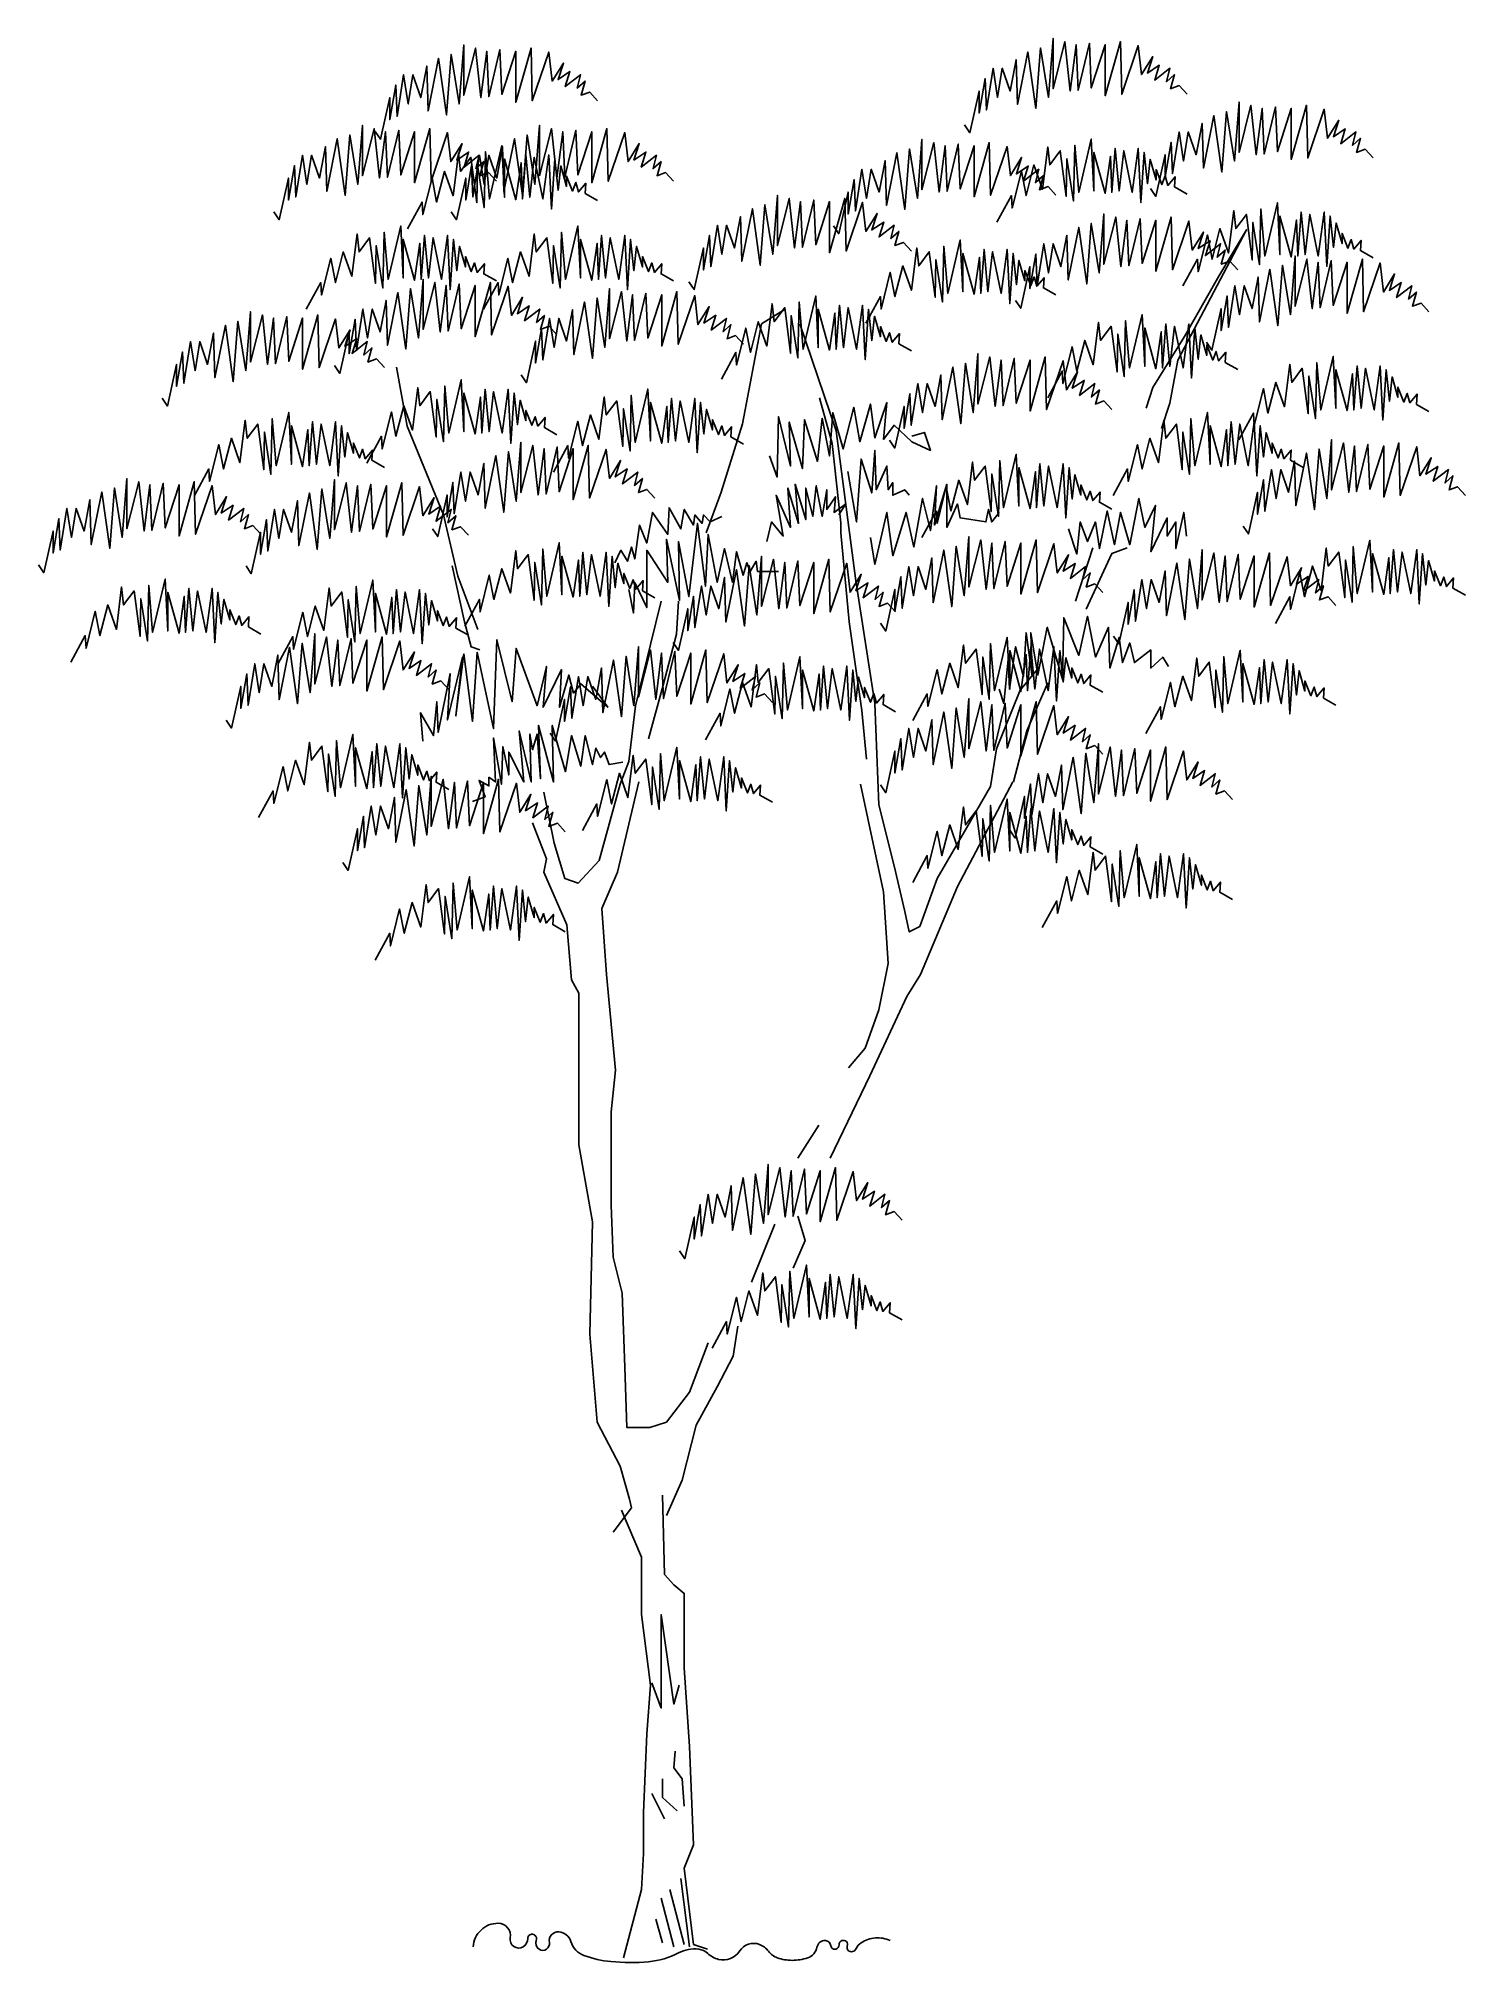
# Model space of a CAD drawing. Extents: x -3 to 3.8, y -0.02 to 9.14.
import ezdxf

# ---------------------------------------------------------------- set-up
doc = ezdxf.new("R2010")
doc.units = 0
doc.header["$LTSCALE"] = 100
doc.header["$MEASUREMENT"] = 0
doc.layers.add('P-ARVORE', color=2, linetype='CONTINUOUS')

msp = doc.modelspace()

# ---------------------------------------------------------------- linework, layer by layer
at = {"layer": 'P-ARVORE', "linetype": 'CONTINUOUS'}
for points in [[(-1.3924, 8.6965), (-1.3672, 8.6591), (-1.3232, 8.8573), (-1.3232, 8.7526), (-1.295, 8.9171), (-1.2887, 8.7675), (-1.2573, 8.9658), (-1.2353, 8.8274), (-1.2133, 8.9658), (-1.1756, 8.8573), (-1.1473, 9.0069), (-1.141, 8.7937), (-1.0907, 9.0443), (-1.053, 8.775), (-1.0311, 9.063), (-0.9933, 8.8274), (-0.9714, 9.1079), (-0.9714, 8.8685), (-0.9148, 9.0929), (-0.8897, 8.8573), (-0.8614, 9.078), (-0.852, 8.861), (-0.7986, 9.0855), (-0.7891, 8.8723), (-0.7232, 9.078), (-0.7232, 8.8349), (-0.6509, 9.0929), (-0.6446, 8.8423), (-0.5661, 9.0742), (-0.5503, 8.9358), (-0.4969, 9.0219), (-0.5221, 8.9433), (-0.4655, 8.9807), (-0.4875, 8.9097), (-0.4152, 8.9658), (-0.431, 8.9022), (-0.3933, 8.9358), (-0.4121, 8.8685), (-0.3713, 8.8835), (-0.3336, 8.8423)], [(1.4137, 8.7273), (1.4388, 8.6899), (1.4828, 8.8881), (1.4828, 8.7834), (1.5111, 8.948), (1.5174, 8.7983), (1.5488, 8.9966), (1.5708, 8.8582), (1.5928, 8.9966), (1.6305, 8.8881), (1.6588, 9.0377), (1.665, 8.8245), (1.7153, 9.0751), (1.753, 8.8058), (1.775, 9.0938), (1.8127, 8.8582), (1.8347, 9.1387), (1.8347, 8.8993), (1.8913, 9.1238), (1.9164, 8.8881), (1.9447, 9.1088), (1.9541, 8.8919), (2.0075, 9.1163), (2.0169, 8.9031), (2.0829, 9.1088), (2.0829, 8.8657), (2.1552, 9.1238), (2.1614, 8.8732), (2.24, 9.1051), (2.2557, 8.9667), (2.3091, 9.0527), (2.284, 8.9741), (2.3405, 9.0115), (2.3185, 8.9405), (2.3908, 8.9966), (2.3751, 8.933), (2.4128, 8.9667), (2.3939, 8.8993), (2.4348, 8.9143), (2.4725, 8.8732)], [(2.2993, 8.4241), (2.3244, 8.3866), (2.3684, 8.5849), (2.3684, 8.4802), (2.3967, 8.6447), (2.403, 8.4951), (2.4344, 8.6934), (2.4564, 8.555), (2.4784, 8.6934), (2.5161, 8.5849), (2.5444, 8.7345), (2.5506, 8.5213), (2.6009, 8.7719), (2.6386, 8.5026), (2.6606, 8.7906), (2.6983, 8.555), (2.7203, 8.8355), (2.7203, 8.5961), (2.7769, 8.8205), (2.802, 8.5849), (2.8303, 8.8056), (2.8397, 8.5886), (2.8931, 8.8131), (2.9025, 8.5999), (2.9685, 8.8056), (2.9685, 8.5625), (3.0408, 8.8205), (3.0471, 8.5699), (3.1256, 8.8018), (3.1413, 8.6634), (3.1947, 8.7495), (3.1696, 8.6709), (3.2261, 8.7083), (3.2041, 8.6373), (3.2764, 8.6934), (3.2607, 8.6298), (3.2984, 8.6634), (3.2795, 8.5961), (3.3204, 8.6111), (3.3581, 8.5699)], [(-1.8746, 8.3131), (-1.8495, 8.2757), (-1.8055, 8.474), (-1.8055, 8.3692), (-1.7772, 8.5338), (-1.771, 8.3842), (-1.7395, 8.5824), (-1.7175, 8.444), (-1.6956, 8.5824), (-1.6578, 8.474), (-1.6296, 8.6236), (-1.6233, 8.4104), (-1.573, 8.661), (-1.5353, 8.3917), (-1.5133, 8.6797), (-1.4756, 8.444), (-1.4536, 8.7246), (-1.4536, 8.4852), (-1.3971, 8.7096), (-1.3719, 8.474), (-1.3437, 8.6946), (-1.3342, 8.4777), (-1.2808, 8.7021), (-1.2714, 8.4889), (-1.2054, 8.6946), (-1.2054, 8.4515), (-1.1332, 8.7096), (-1.1269, 8.459), (-1.0483, 8.6909), (-1.0326, 8.5525), (-0.9792, 8.6385), (-1.0043, 8.56), (-0.9478, 8.5974), (-0.9698, 8.5263), (-0.8975, 8.5824), (-0.9132, 8.5188), (-0.8755, 8.5525), (-0.8944, 8.4852), (-0.8535, 8.5001), (-0.8158, 8.459)], [(-1.031, 8.3131), (-1.0058, 8.2757), (-0.9618, 8.474), (-0.9618, 8.3692), (-0.9336, 8.5338), (-0.9273, 8.3842), (-0.8959, 8.5824), (-0.8739, 8.444), (-0.8519, 8.5824), (-0.8142, 8.474), (-0.7859, 8.6236), (-0.7796, 8.4104), (-0.7294, 8.661), (-0.6916, 8.3917), (-0.6697, 8.6797), (-0.632, 8.444), (-0.61, 8.7246), (-0.61, 8.4852), (-0.5534, 8.7096), (-0.5283, 8.474), (-0.5, 8.6946), (-0.4906, 8.4777), (-0.4372, 8.7021), (-0.4277, 8.4889), (-0.3618, 8.6946), (-0.3618, 8.4515), (-0.2895, 8.7096), (-0.2832, 8.459), (-0.2047, 8.6909), (-0.189, 8.5525), (-0.1355, 8.6385), (-0.1607, 8.56), (-0.1041, 8.5974), (-0.1261, 8.5263), (-0.0539, 8.5824), (-0.0696, 8.5188), (-0.0319, 8.5525), (-0.0507, 8.4852), (-0.0099, 8.5001), (0.0278, 8.459)], [(-1.2384, 8.2326), (-1.1693, 8.3598), (-1.1662, 8.3), (-1.1222, 8.4758), (-1.1002, 8.3598), (-1.0625, 8.5057), (-1.0216, 8.3897), (-0.9965, 8.5917), (-0.9871, 8.5057), (-0.9368, 8.573), (-0.9085, 8.3561), (-0.9054, 8.5356), (-0.874, 8.3336), (-0.8677, 8.5992), (-0.8488, 8.3748), (-0.7891, 8.6291), (-0.7766, 8.3823), (-0.7766, 8.5655), (-0.7232, 8.371), (-0.698, 8.5468), (-0.6917, 8.3748), (-0.676, 8.5842), (-0.6572, 8.3823), (-0.6352, 8.573), (-0.5943, 8.3748), (-0.5661, 8.5842), (-0.5535, 8.3262), (-0.5378, 8.5655), (-0.5221, 8.4159), (-0.5095, 8.5319), (-0.4812, 8.4346), (-0.4812, 8.4833), (-0.453, 8.4122), (-0.4372, 8.4533), (-0.4247, 8.4084), (-0.3901, 8.4496), (-0.3933, 8.401), (-0.3336, 8.3673)], [(0.7896, 8.2466), (0.8147, 8.2092), (0.8587, 8.4074), (0.8587, 8.3027), (0.887, 8.4672), (0.8933, 8.3176), (0.9247, 8.5159), (0.9467, 8.3775), (0.9687, 8.5159), (1.0064, 8.4074), (1.0346, 8.557), (1.0409, 8.3438), (1.0912, 8.5944), (1.1289, 8.3251), (1.1509, 8.6131), (1.1886, 8.3775), (1.2106, 8.658), (1.2106, 8.4186), (1.2671, 8.6431), (1.2923, 8.4074), (1.3205, 8.6281), (1.33, 8.4111), (1.3834, 8.6356), (1.3928, 8.4224), (1.4588, 8.6281), (1.4588, 8.385), (1.5311, 8.6431), (1.5373, 8.3924), (1.6159, 8.6243), (1.6316, 8.486), (1.685, 8.572), (1.6599, 8.4934), (1.7164, 8.5308), (1.6944, 8.4598), (1.7667, 8.5159), (1.751, 8.4523), (1.7887, 8.486), (1.7698, 8.4186), (1.8107, 8.4336), (1.8484, 8.3924)], [(1.5676, 8.2635), (1.6368, 8.3906), (1.6399, 8.3308), (1.6839, 8.5066), (1.7059, 8.3906), (1.7436, 8.5365), (1.7844, 8.4206), (1.8096, 8.6225), (1.819, 8.5365), (1.8693, 8.6038), (1.8975, 8.3869), (1.9007, 8.5664), (1.9321, 8.3644), (1.9384, 8.63), (1.9572, 8.4056), (2.0169, 8.6599), (2.0295, 8.4131), (2.0295, 8.5964), (2.0829, 8.4019), (2.108, 8.5777), (2.1143, 8.4056), (2.13, 8.6151), (2.1489, 8.4131), (2.1709, 8.6038), (2.2117, 8.4056), (2.24, 8.6151), (2.2526, 8.357), (2.2683, 8.5964), (2.284, 8.4467), (2.2965, 8.5627), (2.3248, 8.4654), (2.3248, 8.5141), (2.3531, 8.443), (2.3688, 8.4841), (2.3814, 8.4393), (2.4159, 8.4804), (2.4128, 8.4318), (2.4725, 8.3981)], [(0.1013, 7.9803), (0.1265, 7.9429), (0.1704, 8.1412), (0.1704, 8.0364), (0.1987, 8.201), (0.205, 8.0514), (0.2364, 8.2496), (0.2584, 8.1112), (0.2804, 8.2496), (0.3181, 8.1412), (0.3464, 8.2908), (0.3527, 8.0776), (0.4029, 8.3282), (0.4406, 8.0589), (0.4626, 8.3469), (0.5003, 8.1112), (0.5223, 8.3918), (0.5223, 8.1524), (0.5789, 8.3768), (0.604, 8.1412), (0.6323, 8.3618), (0.6417, 8.1449), (0.6951, 8.3693), (0.7046, 8.1561), (0.7705, 8.3618), (0.7705, 8.1187), (0.8428, 8.3768), (0.8491, 8.1262), (0.9276, 8.3581), (0.9433, 8.2197), (0.9967, 8.3057), (0.9716, 8.2272), (1.0282, 8.2646), (1.0062, 8.1935), (1.0784, 8.2496), (1.0627, 8.186), (1.1004, 8.2197), (1.0816, 8.1524), (1.1224, 8.1673), (1.1601, 8.1262)], [(2.4532, 7.9602), (2.5224, 8.0874), (2.5255, 8.0276), (2.5695, 8.2034), (2.5915, 8.0874), (2.6292, 8.2333), (2.67, 8.1173), (2.6952, 8.3193), (2.7046, 8.2333), (2.7549, 8.3006), (2.7831, 8.0837), (2.7863, 8.2632), (2.8177, 8.0612), (2.824, 8.3268), (2.8428, 8.1024), (2.9025, 8.3567), (2.9151, 8.1099), (2.9151, 8.2931), (2.9685, 8.0986), (2.9936, 8.2744), (2.9999, 8.1024), (3.0156, 8.3118), (3.0345, 8.1099), (3.0565, 8.3006), (3.0973, 8.1024), (3.1256, 8.3118), (3.1382, 8.0537), (3.1539, 8.2931), (3.1696, 8.1435), (3.1822, 8.2595), (3.2104, 8.1622), (3.2104, 8.2108), (3.2387, 8.1398), (3.2544, 8.1809), (3.267, 8.136), (3.3015, 8.1772), (3.2984, 8.1286), (3.3581, 8.0949)], [(1.6554, 7.8916), (1.6806, 7.8542), (1.7246, 8.0524), (1.7246, 7.9477), (1.7528, 8.1123), (1.7591, 7.9626), (1.7905, 8.1609), (1.8125, 8.0225), (1.8345, 8.1609), (1.8722, 8.0524), (1.9005, 8.202), (1.9068, 7.9888), (1.9571, 8.2394), (1.9948, 7.9701), (2.0168, 8.2581), (2.0545, 8.0225), (2.0764, 8.303), (2.0764, 8.0636), (2.133, 8.2881), (2.1581, 8.0524), (2.1864, 8.2731), (2.1958, 8.0562), (2.2493, 8.2806), (2.2587, 8.0674), (2.3247, 8.2731), (2.3247, 8.03), (2.3969, 8.2881), (2.4032, 8.0375), (2.4817, 8.2694), (2.4975, 8.131), (2.5509, 8.217), (2.5257, 8.1384), (2.5823, 8.1758), (2.5603, 8.1048), (2.6326, 8.1609), (2.6168, 8.0973), (2.6546, 8.131), (2.6357, 8.0636), (2.6765, 8.0786), (2.7142, 8.0375)], [(-1.7207, 7.8493), (-1.6516, 7.9765), (-1.6484, 7.9166), (-1.6044, 8.0924), (-1.5824, 7.9765), (-1.5447, 8.1224), (-1.5039, 8.0064), (-1.4788, 8.2084), (-1.4693, 8.1224), (-1.4191, 8.1897), (-1.3908, 7.9727), (-1.3876, 8.1523), (-1.3562, 7.9503), (-1.3499, 8.2159), (-1.3311, 7.9914), (-1.2714, 8.2458), (-1.2588, 7.9989), (-1.2588, 8.1822), (-1.2054, 7.9877), (-1.1803, 8.1635), (-1.174, 7.9914), (-1.1583, 8.2009), (-1.1394, 7.9989), (-1.1174, 8.1897), (-1.0766, 7.9914), (-1.0483, 8.2009), (-1.0358, 7.9428), (-1.0201, 8.1822), (-1.0043, 8.0326), (-0.9918, 8.1485), (-0.9635, 8.0513), (-0.9635, 8.0999), (-0.9352, 8.0288), (-0.9195, 8.07), (-0.9069, 8.0251), (-0.8724, 8.0662), (-0.8755, 8.0176), (-0.8158, 7.984)], [(-0.877, 7.8493), (-0.8079, 7.9765), (-0.8048, 7.9166), (-0.7608, 8.0924), (-0.7388, 7.9765), (-0.7011, 8.1224), (-0.6602, 8.0064), (-0.6351, 8.2084), (-0.6257, 8.1224), (-0.5754, 8.1897), (-0.5471, 7.9727), (-0.544, 8.1523), (-0.5126, 7.9503), (-0.5063, 8.2159), (-0.4874, 7.9914), (-0.4277, 8.2458), (-0.4152, 7.9989), (-0.4152, 8.1822), (-0.3618, 7.9877), (-0.3366, 8.1635), (-0.3303, 7.9914), (-0.3146, 8.2009), (-0.2958, 7.9989), (-0.2738, 8.1897), (-0.2329, 7.9914), (-0.2047, 8.2009), (-0.1921, 7.9428), (-0.1764, 8.1822), (-0.1607, 8.0326), (-0.1481, 8.1485), (-0.1198, 8.0513), (-0.1198, 8.0999), (-0.0916, 8.0288), (-0.0758, 8.07), (-0.0633, 8.0251), (-0.0287, 8.0662), (-0.0319, 8.0176), (0.0278, 7.984)], [(0.9435, 7.7827), (1.0126, 7.9099), (1.0158, 7.8501), (1.0598, 8.0259), (1.0818, 7.9099), (1.1195, 8.0558), (1.1603, 7.9398), (1.1854, 8.1418), (1.1949, 8.0558), (1.2451, 8.1231), (1.2734, 7.9062), (1.2766, 8.0857), (1.308, 7.8837), (1.3143, 8.1493), (1.3331, 7.9249), (1.3928, 8.1792), (1.4054, 7.9324), (1.4054, 8.1156), (1.4588, 7.9211), (1.4839, 8.0969), (1.4902, 7.9249), (1.5059, 8.1343), (1.5248, 7.9324), (1.5468, 8.1231), (1.5876, 7.9249), (1.6159, 8.1343), (1.6284, 7.8763), (1.6442, 8.1156), (1.6599, 7.966), (1.6724, 8.082), (1.7007, 7.9847), (1.7007, 8.0334), (1.729, 7.9623), (1.7447, 8.0034), (1.7573, 7.9585), (1.7918, 7.9997), (1.7887, 7.9511), (1.8484, 7.9174)], [(2.2782, 7.379), (2.3096, 7.4763), (2.4604, 7.7194), (2.6238, 8.0074), (2.7558, 8.2281), (2.429, 7.6072), (2.3913, 7.4014), (2.3505, 7.2818)], [(2.5657, 7.6919), (2.5908, 7.6545), (2.6348, 7.8527), (2.6348, 7.748), (2.6631, 7.9126), (2.6694, 7.763), (2.7008, 7.9612), (2.7228, 7.8228), (2.7448, 7.9612), (2.7825, 7.8527), (2.8108, 8.0024), (2.8171, 7.7891), (2.8673, 8.0398), (2.905, 7.7704), (2.927, 8.0585), (2.9647, 7.8228), (2.9867, 8.1033), (2.9867, 7.864), (3.0433, 8.0884), (3.0684, 7.8527), (3.0967, 8.0734), (3.1061, 7.8565), (3.1595, 8.0809), (3.1689, 7.8677), (3.2349, 8.0734), (3.2349, 7.8303), (3.3072, 8.0884), (3.3135, 7.8378), (3.392, 8.0697), (3.4077, 7.9313), (3.4611, 8.0173), (3.436, 7.9388), (3.4926, 7.9762), (3.4706, 7.9051), (3.5428, 7.9612), (3.5271, 7.8976), (3.5648, 7.9313), (3.546, 7.864), (3.5868, 7.8789), (3.6245, 7.8378)], [(-1.586, 7.581), (-1.5609, 7.5436), (-1.5169, 7.7418), (-1.5169, 7.6371), (-1.4886, 7.8016), (-1.4823, 7.652), (-1.4509, 7.8503), (-1.4289, 7.7119), (-1.4069, 7.8503), (-1.3692, 7.7418), (-1.3409, 7.8914), (-1.3347, 7.6782), (-1.2844, 7.9288), (-1.2467, 7.6595), (-1.2247, 7.9475), (-1.187, 7.7119), (-1.165, 7.9924), (-1.165, 7.753), (-1.1085, 7.9774), (-1.0833, 7.7418), (-1.055, 7.9625), (-1.0456, 7.7455), (-0.9922, 7.97), (-0.9828, 7.7568), (-0.9168, 7.9625), (-0.9168, 7.7194), (-0.8445, 7.9774), (-0.8383, 7.7268), (-0.7597, 7.9587), (-0.744, 7.8203), (-0.6906, 7.9064), (-0.7157, 7.8278), (-0.6592, 7.8652), (-0.6812, 7.7942), (-0.6089, 7.8503), (-0.6246, 7.7867), (-0.5869, 7.8203), (-0.6058, 7.753), (-0.5649, 7.768), (-0.5272, 7.7268)], [(-0.6979, 7.5366), (-0.6728, 7.4992), (-0.6288, 7.6974), (-0.6288, 7.5927), (-0.6005, 7.7573), (-0.5943, 7.6077), (-0.5628, 7.8059), (-0.5409, 7.6675), (-0.5189, 7.8059), (-0.4812, 7.6974), (-0.4529, 7.847), (-0.4466, 7.6338), (-0.3963, 7.8844), (-0.3586, 7.6151), (-0.3366, 7.9032), (-0.2989, 7.6675), (-0.2769, 7.948), (-0.2769, 7.7086), (-0.2204, 7.9331), (-0.1952, 7.6974), (-0.167, 7.9181), (-0.1575, 7.7012), (-0.1041, 7.9256), (-0.0947, 7.7124), (-0.0287, 7.9181), (-0.0287, 7.675), (0.0435, 7.9331), (0.0498, 7.6825), (0.1284, 7.9144), (0.1441, 7.776), (0.1975, 7.862), (0.1723, 7.7835), (0.2289, 7.8209), (0.2069, 7.7498), (0.2792, 7.8059), (0.2635, 7.7423), (0.3012, 7.776), (0.2823, 7.7086), (0.3232, 7.7236), (0.3609, 7.6825)], [(0.2553, 7.5165), (0.3244, 7.6437), (0.3275, 7.5838), (0.3715, 7.7596), (0.3935, 7.6437), (0.4312, 7.7896), (0.4721, 7.6736), (0.4972, 7.8756), (0.5066, 7.7896), (0.5569, 7.8569), (0.5852, 7.6399), (0.5883, 7.8195), (0.6197, 7.6175), (0.626, 7.8831), (0.6449, 7.6586), (0.7046, 7.913), (0.7171, 7.6661), (0.7171, 7.8494), (0.7705, 7.6549), (0.7957, 7.8307), (0.802, 7.6586), (0.8177, 7.8681), (0.8365, 7.6661), (0.8585, 7.8569), (0.8993, 7.6586), (0.9276, 7.8681), (0.9402, 7.61), (0.9559, 7.8494), (0.9716, 7.6998), (0.9842, 7.8157), (1.0125, 7.7185), (1.0125, 7.7671), (1.0407, 7.696), (1.0564, 7.7372), (1.069, 7.6923), (1.1036, 7.7334), (1.1004, 7.6848), (1.1601, 7.6512)], [(-2.4075, 7.4256), (-2.3823, 7.3882), (-2.3384, 7.5865), (-2.3384, 7.4818), (-2.3101, 7.6463), (-2.3038, 7.4967), (-2.2724, 7.695), (-2.2504, 7.5566), (-2.2284, 7.695), (-2.1907, 7.5865), (-2.1624, 7.7361), (-2.1561, 7.5229), (-2.1059, 7.7735), (-2.0682, 7.5042), (-2.0462, 7.7922), (-2.0085, 7.5566), (-1.9865, 7.8371), (-1.9865, 7.5977), (-1.9299, 7.8221), (-1.9048, 7.5865), (-1.8765, 7.8072), (-1.8671, 7.5902), (-1.8137, 7.8147), (-1.8042, 7.6015), (-1.7383, 7.8072), (-1.7383, 7.564), (-1.666, 7.8221), (-1.6597, 7.5715), (-1.5812, 7.8034), (-1.5655, 7.665), (-1.512, 7.7511), (-1.5372, 7.6725), (-1.4806, 7.7099), (-1.5026, 7.6389), (-1.4304, 7.695), (-1.4461, 7.6314), (-1.4084, 7.665), (-1.4272, 7.5977), (-1.3864, 7.6127), (-1.3487, 7.5715)], [(0.1826, 6.7843), (0.2549, 6.9788), (0.3554, 7.3042), (0.4465, 7.7792), (0.5596, 7.8503)], [(1.8094, 7.4278), (1.8785, 7.5549), (1.8817, 7.4951), (1.9256, 7.6709), (1.9476, 7.5549), (1.9853, 7.7008), (2.0262, 7.5849), (2.0513, 7.7868), (2.0607, 7.7008), (2.111, 7.7681), (2.1393, 7.5512), (2.1424, 7.7307), (2.1738, 7.5287), (2.1801, 7.7943), (2.199, 7.5699), (2.2587, 7.8242), (2.2712, 7.5774), (2.2712, 7.7607), (2.3247, 7.5662), (2.3498, 7.742), (2.3561, 7.5699), (2.3718, 7.7794), (2.3906, 7.5774), (2.4126, 7.7681), (2.4535, 7.5699), (2.4817, 7.7794), (2.4943, 7.5213), (2.51, 7.7607), (2.5257, 7.611), (2.5383, 7.727), (2.5666, 7.6297), (2.5666, 7.6784), (2.5949, 7.6073), (2.6106, 7.6484), (2.6231, 7.6036), (2.6577, 7.6447), (2.6546, 7.5961), (2.7142, 7.5624)], [(0.6287, 7.7792), (0.8015, 7.2705), (0.8958, 6.5561), (0.9869, 5.9726), (1.0058, 5.4901), (1.078, 5.1983), (1.1283, 4.9814), (1.1503, 4.8841), (1.2005, 4.9103), (1.2822, 5.1385), (1.4236, 5.3816), (1.5367, 5.5761), (1.565, 5.7556), (1.6781, 6.0362), (1.7692, 6.1446)], [(1.056, 7.226), (1.0811, 7.1886), (1.1251, 7.3868), (1.1251, 7.2821), (1.1534, 7.4467), (1.1597, 7.297), (1.1911, 7.4953), (1.2131, 7.3569), (1.2351, 7.4953), (1.2728, 7.3868), (1.3011, 7.5364), (1.3073, 7.3232), (1.3576, 7.5738), (1.3953, 7.3045), (1.4173, 7.5925), (1.455, 7.3569), (1.477, 7.6374), (1.477, 7.398), (1.5336, 7.6225), (1.5587, 7.3868), (1.587, 7.6075), (1.5964, 7.3905), (1.6498, 7.615), (1.6592, 7.4018), (1.7252, 7.6075), (1.7252, 7.3644), (1.7975, 7.6225), (1.8038, 7.3718), (1.8823, 7.6038), (1.898, 7.4654), (1.9514, 7.5514), (1.9263, 7.4728), (1.9828, 7.5102), (1.9608, 7.4392), (2.0331, 7.4953), (2.0174, 7.4317), (2.0551, 7.4654), (2.0363, 7.398), (2.0771, 7.413), (2.1148, 7.3718)], [(2.7197, 7.2281), (2.7888, 7.3552), (2.7919, 7.2954), (2.8359, 7.4712), (2.8579, 7.3552), (2.8956, 7.5011), (2.9365, 7.3852), (2.9616, 7.5872), (2.971, 7.5011), (3.0213, 7.5685), (3.0496, 7.3515), (3.0527, 7.5311), (3.0841, 7.3291), (3.0904, 7.5946), (3.1093, 7.3702), (3.1689, 7.6246), (3.1815, 7.3777), (3.1815, 7.561), (3.2349, 7.3665), (3.2601, 7.5423), (3.2663, 7.3702), (3.2821, 7.5797), (3.3009, 7.3777), (3.3229, 7.5685), (3.3637, 7.3702), (3.392, 7.5797), (3.4046, 7.3216), (3.4203, 7.561), (3.436, 7.4114), (3.4486, 7.5273), (3.4768, 7.4301), (3.4768, 7.4787), (3.5051, 7.4076), (3.5208, 7.4488), (3.5334, 7.4039), (3.568, 7.445), (3.5648, 7.3964), (3.6245, 7.3627)], [(-1.4321, 7.1171), (-1.3629, 7.2443), (-1.3598, 7.1845), (-1.3158, 7.3603), (-1.2938, 7.2443), (-1.2561, 7.3902), (-1.2153, 7.2742), (-1.1901, 7.4762), (-1.1807, 7.3902), (-1.1304, 7.4575), (-1.1022, 7.2406), (-1.099, 7.4201), (-1.0676, 7.2181), (-1.0613, 7.4837), (-1.0425, 7.2593), (-0.9828, 7.5136), (-0.9702, 7.2668), (-0.9702, 7.45), (-0.9168, 7.2555), (-0.8917, 7.4313), (-0.8854, 7.2593), (-0.8697, 7.4687), (-0.8508, 7.2668), (-0.8288, 7.4575), (-0.788, 7.2593), (-0.7597, 7.4687), (-0.7471, 7.2106), (-0.7314, 7.45), (-0.7157, 7.3004), (-0.7032, 7.4164), (-0.6749, 7.3191), (-0.6749, 7.3677), (-0.6466, 7.2967), (-0.6309, 7.3378), (-0.6183, 7.2929), (-0.5838, 7.3341), (-0.5869, 7.2855), (-0.5272, 7.2518)], [(-1.2909, 7.5735), (-1.2407, 7.293), (-1.0679, 6.8703), (-0.9987, 6.5785), (-0.9045, 6.3242)], [(-0.544, 7.0728), (-0.4749, 7.1999), (-0.4717, 7.1401), (-0.4277, 7.3159), (-0.4058, 7.1999), (-0.368, 7.3458), (-0.3272, 7.2299), (-0.3021, 7.4319), (-0.2926, 7.3458), (-0.2424, 7.4131), (-0.2141, 7.1962), (-0.211, 7.3757), (-0.1795, 7.1738), (-0.1733, 7.4393), (-0.1544, 7.2149), (-0.0947, 7.4693), (-0.0821, 7.2224), (-0.0821, 7.4057), (-0.0287, 7.2112), (-0.0036, 7.387), (0.0027, 7.2149), (0.0184, 7.4244), (0.0372, 7.2224), (0.0592, 7.4131), (0.1001, 7.2149), (0.1284, 7.4244), (0.1409, 7.1663), (0.1566, 7.4057), (0.1723, 7.256), (0.1849, 7.372), (0.2132, 7.2747), (0.2132, 7.3234), (0.2415, 7.2523), (0.2572, 7.2935), (0.2697, 7.2486), (0.3043, 7.2897), (0.3012, 7.2411), (0.3609, 7.2074)], [(0.9461, 5.707), (0.9241, 5.9389), (0.8644, 6.3616), (0.8235, 6.7843), (0.8235, 6.8329), (0.7827, 7.2107), (0.723, 7.4276)], [(-2.2535, 6.9618), (-2.1844, 7.089), (-2.1813, 7.0292), (-2.1373, 7.205), (-2.1153, 7.089), (-2.0776, 7.2349), (-2.0367, 7.1189), (-2.0116, 7.3209), (-2.0022, 7.2349), (-1.9519, 7.3022), (-1.9236, 7.0853), (-1.9205, 7.2648), (-1.8891, 7.0628), (-1.8828, 7.3284), (-1.8639, 7.104), (-1.8042, 7.3583), (-1.7917, 7.1114), (-1.7917, 7.2947), (-1.7383, 7.1002), (-1.7131, 7.276), (-1.7068, 7.104), (-1.6911, 7.3134), (-1.6723, 7.1114), (-1.6503, 7.3022), (-1.6094, 7.104), (-1.5812, 7.3134), (-1.5686, 7.0553), (-1.5529, 7.2947), (-1.5372, 7.1451), (-1.5246, 7.2611), (-1.4963, 7.1638), (-1.4963, 7.2124), (-1.4681, 7.1414), (-1.4524, 7.1825), (-1.4398, 7.1376), (-1.4052, 7.1788), (-1.4084, 7.1302), (-1.3487, 7.0965)], [(0.4842, 7.1508), (0.5219, 7.0498), (0.5282, 7.3379), (0.5847, 7.1022), (0.5785, 7.3117), (0.6413, 7.091), (0.6507, 7.3229), (0.7136, 7.1247), (0.7356, 7.3304), (0.7701, 7.1508), (0.7858, 7.3566), (0.8361, 7.1845), (0.8864, 7.3827), (0.9146, 7.2182), (0.9649, 7.3977), (0.9869, 7.2369), (1.0435, 7.4052), (1.0277, 7.2294), (1.078, 7.2967), (1.1628, 7.2182), (1.2508, 7.177), (1.2225, 7.2631), (1.1628, 7.2443)], [(2.1202, 6.9618), (2.1893, 7.089), (2.1925, 7.0292), (2.2365, 7.205), (2.2585, 7.089), (2.2962, 7.2349), (2.337, 7.1189), (2.3621, 7.3209), (2.3716, 7.2349), (2.4218, 7.3022), (2.4501, 7.0853), (2.4533, 7.2648), (2.4847, 7.0628), (2.491, 7.3284), (2.5098, 7.104), (2.5695, 7.3583), (2.5821, 7.1114), (2.5821, 7.2947), (2.6355, 7.1002), (2.6606, 7.276), (2.6669, 7.104), (2.6826, 7.3134), (2.7015, 7.1114), (2.7235, 7.3022), (2.7643, 7.104), (2.7926, 7.3134), (2.8051, 7.0553), (2.8208, 7.2947), (2.8366, 7.1451), (2.8491, 7.2611), (2.8774, 7.1638), (2.8774, 7.2124), (2.9057, 7.1414), (2.9214, 7.1825), (2.934, 7.1376), (2.9685, 7.1788), (2.9654, 7.1302), (3.0251, 7.0965)], [(-1.1198, 6.8044), (-1.0946, 6.767), (-1.0507, 6.9653), (-1.0507, 6.8605), (-1.0224, 7.0251), (-1.0161, 6.8755), (-0.9847, 7.0737), (-0.9627, 6.9353), (-0.9407, 7.0737), (-0.903, 6.9653), (-0.8747, 7.1149), (-0.8684, 6.9017), (-0.8182, 7.1523), (-0.7805, 6.883), (-0.7585, 7.171), (-0.7208, 6.9353), (-0.6988, 7.2159), (-0.6988, 6.9765), (-0.6422, 7.2009), (-0.6171, 6.9653), (-0.5888, 7.1859), (-0.5794, 6.969), (-0.526, 7.1934), (-0.5165, 6.9802), (-0.4506, 7.1859), (-0.4506, 6.9428), (-0.3783, 7.2009), (-0.372, 6.9503), (-0.2935, 7.1822), (-0.2778, 7.0438), (-0.2243, 7.1298), (-0.2495, 7.0513), (-0.1929, 7.0887), (-0.2149, 7.0176), (-0.1427, 7.0737), (-0.1584, 7.0101), (-0.1207, 7.0438), (-0.1395, 6.9765), (-0.0987, 6.9914), (-0.061, 6.9503)], [(0.8581, 7.076), (0.8989, 6.8366), (0.9209, 7.1359), (0.9712, 6.975), (0.9869, 7.177), (0.9932, 6.99), (1.0435, 7.1022), (1.0497, 6.99), (1.0717, 7.0237), (1.0717, 6.9638), (1.1283, 6.99), (1.1503, 6.9638)], [(1.2099, 6.7621), (1.2791, 6.8893), (1.2822, 6.8295), (1.3262, 7.0053), (1.3482, 6.8893), (1.3859, 7.0352), (1.4267, 6.9192), (1.4519, 7.1212), (1.4613, 7.0352), (1.5116, 7.1025), (1.5398, 6.8856), (1.543, 7.0651), (1.5744, 6.8631), (1.5807, 7.1287), (1.5995, 6.9043), (1.6592, 7.1586), (1.6718, 6.9118), (1.6718, 7.0951), (1.7252, 6.9005), (1.7503, 7.0763), (1.7566, 6.9043), (1.7723, 7.1138), (1.7912, 6.9118), (1.8132, 7.1025), (1.854, 6.9043), (1.8823, 7.1138), (1.8949, 6.8557), (1.9106, 7.0951), (1.9263, 6.9454), (1.9389, 7.0614), (1.9671, 6.9641), (1.9671, 7.0128), (1.9954, 6.9417), (2.0111, 6.9828), (2.0237, 6.938), (2.0582, 6.9791), (2.0551, 6.9305), (2.1148, 6.8968)], [(2.7396, 6.8167), (2.7648, 6.7793), (2.8087, 6.9776), (2.8087, 6.8729), (2.837, 7.0374), (2.8433, 6.8878), (2.8747, 7.0861), (2.8967, 6.9477), (2.9187, 7.0861), (2.9564, 6.9776), (2.9847, 7.1272), (2.991, 6.914), (3.0412, 7.1646), (3.0789, 6.8953), (3.1009, 7.1833), (3.1386, 6.9477), (3.1606, 7.2282), (3.1606, 6.9888), (3.2172, 7.2132), (3.2423, 6.9776), (3.2706, 7.1983), (3.28, 6.9813), (3.3334, 7.2058), (3.3429, 6.9925), (3.4088, 7.1983), (3.4088, 6.9551), (3.4811, 7.2132), (3.4874, 6.9626), (3.5659, 7.1945), (3.5816, 7.0561), (3.6351, 7.1422), (3.6099, 7.0636), (3.6665, 7.101), (3.6445, 7.03), (3.7167, 7.0861), (3.701, 7.0225), (3.7387, 7.0561), (3.7199, 6.9888), (3.7607, 7.0038), (3.7984, 6.9626)], [(-2.9958, 6.6319), (-2.9707, 6.5945), (-2.9267, 6.7927), (-2.9267, 6.688), (-2.8984, 6.8525), (-2.8921, 6.7029), (-2.8607, 6.9012), (-2.8387, 6.7628), (-2.8167, 6.9012), (-2.779, 6.7927), (-2.7508, 6.9423), (-2.7445, 6.7291), (-2.6942, 6.9797), (-2.6565, 6.7104), (-2.6345, 6.9984), (-2.5968, 6.7628), (-2.5748, 7.0433), (-2.5748, 6.8039), (-2.5183, 7.0283), (-2.4931, 6.7927), (-2.4649, 7.0134), (-2.4554, 6.7964), (-2.402, 7.0209), (-2.3926, 6.8077), (-2.3266, 7.0134), (-2.3266, 6.7703), (-2.2543, 7.0283), (-2.2481, 6.7777), (-2.1695, 7.0096), (-2.1538, 6.8712), (-2.1004, 6.9573), (-2.1255, 6.8787), (-2.069, 6.9161), (-2.091, 6.8451), (-2.0187, 6.9012), (-2.0344, 6.8376), (-1.9967, 6.8712), (-2.0156, 6.8039), (-1.9747, 6.8189), (-1.937, 6.7777)], [(-2.0078, 6.6269), (-1.9827, 6.5895), (-1.9387, 6.7878), (-1.9387, 6.683), (-1.9104, 6.8476), (-1.9042, 6.698), (-1.8727, 6.8962), (-1.8508, 6.7578), (-1.8288, 6.8962), (-1.7911, 6.7878), (-1.7628, 6.9374), (-1.7565, 6.7242), (-1.7062, 6.9748), (-1.6685, 6.7055), (-1.6465, 6.9935), (-1.6088, 6.7578), (-1.5868, 7.0384), (-1.5868, 6.799), (-1.5303, 7.0234), (-1.5051, 6.7878), (-1.4769, 7.0085), (-1.4674, 6.7915), (-1.414, 7.0159), (-1.4046, 6.8027), (-1.3386, 7.0085), (-1.3386, 6.7653), (-1.2664, 7.0234), (-1.2601, 6.7728), (-1.1815, 7.0047), (-1.1658, 6.8663), (-1.1124, 6.9523), (-1.1376, 6.8738), (-1.081, 6.9112), (-1.103, 6.8401), (-1.0307, 6.8962), (-1.0464, 6.8327), (-1.0087, 6.8663), (-1.0276, 6.799), (-0.9867, 6.8139), (-0.949, 6.7728)], [(0.4716, 6.7431), (0.4936, 6.8366), (0.5502, 6.7693), (0.5156, 6.9638), (0.5847, 6.8105), (0.5722, 6.9975), (0.6224, 6.8292), (0.6067, 7.0162), (0.657, 6.8479), (0.657, 6.9975), (0.6916, 6.8628), (0.7073, 7.0087), (0.7356, 6.8628), (0.7575, 6.99), (0.7575, 6.8965), (0.7984, 6.9563), (0.7921, 6.8815), (0.8487, 6.9227), (0.8141, 6.8703)], [(0.9649, 6.7618), (0.9869, 6.6346), (1.0435, 6.8815), (1.0717, 6.6758), (1.1346, 6.8815), (1.1723, 6.7169), (1.2131, 6.9488), (1.2508, 6.7955), (1.2791, 7.0087), (1.2697, 6.8217), (1.3294, 7.0162), (1.3294, 6.8105), (1.3796, 6.9227), (1.3922, 6.8553), (1.5147, 6.8366), (1.5273, 6.8965), (1.543, 6.8366), (1.5776, 6.8815)], [(-0.251, 6.6421), (-0.2227, 6.702), (-0.1913, 6.6496), (-0.1724, 6.7169), (-0.1567, 6.6608), (-0.1347, 6.8217), (-0.1002, 6.7356), (-0.0719, 6.8815), (0.0004, 6.7768), (0.0066, 6.904), (0.0632, 6.803), (0.0789, 6.8965), (0.1229, 6.8217), (0.1292, 6.8703), (0.1637, 6.8292), (0.17, 6.8703), (0.2014, 6.8366), (0.258, 6.8628)], [(1.9075, 6.803), (1.9483, 6.6833), (1.964, 6.8366), (1.9986, 6.7431), (2.0363, 6.8366), (2.0551, 6.7095), (2.0928, 6.889), (2.1274, 6.7282), (2.1557, 6.8815), (2.1997, 6.7282), (2.2436, 6.9488), (2.2719, 6.8105), (2.3222, 6.9152), (2.3002, 6.6945), (2.3787, 6.8553), (2.3787, 6.7693), (2.4196, 6.8366), (2.4196, 6.7095), (2.4573, 6.8815), (2.4699, 6.7693)], [(-0.185, 6.515), (-0.163, 6.4027), (-0.1567, 6.5486), (-0.1002, 6.4289), (-0.1002, 6.702), (0.0004, 6.5486), (-0.0059, 6.7543), (0.0569, 6.4626), (0.0506, 6.7431), (0.1009, 6.4813), (0.1417, 6.8292), (0.1794, 6.5299), (0.192, 6.7768), (0.236, 6.5486), (0.2706, 6.7095), (0.3083, 6.5486), (0.3271, 6.6945), (0.3585, 6.5823), (0.3774, 6.6421), (0.3931, 6.601), (0.4214, 6.6496), (0.4277, 6.601), (0.5282, 6.601)], [(-0.9658, 6.3406), (-0.8967, 6.4678), (-0.8936, 6.4079), (-0.8496, 6.5837), (-0.8276, 6.4678), (-0.7899, 6.6137), (-0.749, 6.4977), (-0.7239, 6.6997), (-0.7145, 6.6137), (-0.6642, 6.681), (-0.6359, 6.464), (-0.6328, 6.6436), (-0.6014, 6.4416), (-0.5951, 6.7072), (-0.5762, 6.4827), (-0.5165, 6.7371), (-0.504, 6.4902), (-0.504, 6.6735), (-0.4506, 6.479), (-0.4254, 6.6548), (-0.4191, 6.4827), (-0.4034, 6.6922), (-0.3846, 6.4902), (-0.3626, 6.681), (-0.3217, 6.4827), (-0.2935, 6.6922), (-0.2809, 6.4341), (-0.2652, 6.6735), (-0.2495, 6.5239), (-0.2369, 6.6398), (-0.2086, 6.5426), (-0.2086, 6.5912), (-0.1804, 6.5201), (-0.1647, 6.5613), (-0.1521, 6.5164), (-0.1175, 6.5575), (-0.1207, 6.5089), (-0.061, 6.4753)], [(1.0128, 6.3545), (1.038, 6.3171), (1.0819, 6.5154), (1.0819, 6.4106), (1.1102, 6.5752), (1.1165, 6.4256), (1.1479, 6.6238), (1.1699, 6.4854), (1.1919, 6.6238), (1.2296, 6.5154), (1.2579, 6.665), (1.2642, 6.4518), (1.3144, 6.7024), (1.3521, 6.4331), (1.3741, 6.7211), (1.4118, 6.4854), (1.4338, 6.766), (1.4338, 6.5266), (1.4904, 6.751), (1.5155, 6.5154), (1.5438, 6.7361), (1.5532, 6.5191), (1.6066, 6.7435), (1.6161, 6.5303), (1.682, 6.7361), (1.682, 6.4929), (1.7543, 6.751), (1.7606, 6.5004), (1.8391, 6.7323), (1.8548, 6.5939), (1.9083, 6.6799), (1.8831, 6.6014), (1.9397, 6.6388), (1.9177, 6.5677), (1.9899, 6.6238), (1.9742, 6.5602), (2.0119, 6.5939), (1.9931, 6.5266), (2.0339, 6.5415), (2.0716, 6.5004)], [(1.942, 6.4588), (2.0237, 6.7132)], [(1.9923, 6.4214), (2.1148, 6.687), (2.1871, 6.7132)], [(2.1229, 6.2929), (2.148, 6.2555), (2.192, 6.4537), (2.192, 6.349), (2.2203, 6.5136), (2.2266, 6.364), (2.258, 6.5622), (2.28, 6.4238), (2.302, 6.5622), (2.3397, 6.4537), (2.368, 6.6034), (2.3743, 6.3901), (2.4245, 6.6408), (2.4622, 6.3714), (2.4842, 6.6595), (2.5219, 6.4238), (2.5439, 6.7043), (2.5439, 6.465), (2.6005, 6.6894), (2.6256, 6.4537), (2.6539, 6.6744), (2.6633, 6.4575), (2.7167, 6.6819), (2.7261, 6.4687), (2.7921, 6.6744), (2.7921, 6.4313), (2.8644, 6.6894), (2.8707, 6.4388), (2.9492, 6.6707), (2.9649, 6.5323), (3.0183, 6.6183), (2.9932, 6.5398), (3.0498, 6.5772), (3.0278, 6.5061), (3.1, 6.5622), (3.0843, 6.4986), (3.122, 6.5323), (3.1032, 6.465), (3.144, 6.4799), (3.1817, 6.4388)], [(2.8936, 6.3529), (2.9627, 6.4801), (2.9658, 6.4203), (3.0098, 6.5961), (3.0318, 6.4801), (3.0695, 6.626), (3.1104, 6.51), (3.1355, 6.712), (3.1449, 6.626), (3.1952, 6.6933), (3.2235, 6.4764), (3.2266, 6.6559), (3.258, 6.4539), (3.2643, 6.7195), (3.2832, 6.4951), (3.3429, 6.7494), (3.3554, 6.5025), (3.3554, 6.6858), (3.4088, 6.4913), (3.434, 6.6671), (3.4403, 6.4951), (3.456, 6.7045), (3.4748, 6.5025), (3.4968, 6.6933), (3.5377, 6.4951), (3.5659, 6.7045), (3.5785, 6.4464), (3.5942, 6.6858), (3.6099, 6.5362), (3.6225, 6.6522), (3.6508, 6.5549), (3.6508, 6.6035), (3.679, 6.5325), (3.6947, 6.5736), (3.7073, 6.5287), (3.7419, 6.5699), (3.7387, 6.5212), (3.7984, 6.4876)], [(-1.027, 6.6272), (-0.9673, 6.3616), (-0.9359, 6.2419), (-0.8951, 6.2269)], [(0.0261, 6.2621), (0.0512, 6.2247), (0.0952, 6.4229), (0.0952, 6.3182), (0.1235, 6.4828), (0.1298, 6.3331), (0.1612, 6.5314), (0.1832, 6.393), (0.2052, 6.5314), (0.2429, 6.4229), (0.2711, 6.5725), (0.2774, 6.3593), (0.3277, 6.6099), (0.3654, 6.3406), (0.3874, 6.6286), (0.4251, 6.393), (0.4471, 6.6735), (0.4471, 6.4341), (0.5036, 6.6586), (0.5288, 6.4229), (0.5571, 6.6436), (0.5665, 6.4267), (0.6199, 6.6511), (0.6293, 6.4379), (0.6953, 6.6436), (0.6953, 6.4005), (0.7676, 6.6586), (0.7738, 6.408), (0.8524, 6.6399), (0.8681, 6.5015), (0.9215, 6.5875), (0.8964, 6.5089), (0.9529, 6.5464), (0.9309, 6.4753), (1.0032, 6.5314), (0.9875, 6.4678), (1.0252, 6.5015), (1.0063, 6.4341), (1.0472, 6.4491), (1.0849, 6.408)], [(-2.8419, 6.168), (-2.7728, 6.2952), (-2.7696, 6.2354), (-2.7256, 6.4112), (-2.7036, 6.2952), (-2.6659, 6.4411), (-2.6251, 6.3251), (-2.6, 6.5271), (-2.5905, 6.4411), (-2.5403, 6.5084), (-2.512, 6.2915), (-2.5088, 6.471), (-2.4774, 6.269), (-2.4711, 6.5346), (-2.4523, 6.3102), (-2.3926, 6.5645), (-2.38, 6.3177), (-2.38, 6.5009), (-2.3266, 6.3064), (-2.3015, 6.4822), (-2.2952, 6.3102), (-2.2795, 6.5196), (-2.2606, 6.3177), (-2.2386, 6.5084), (-2.1978, 6.3102), (-2.1695, 6.5196), (-2.1569, 6.2615), (-2.1412, 6.5009), (-2.1255, 6.3513), (-2.113, 6.4673), (-2.0847, 6.37), (-2.0847, 6.4186), (-2.0564, 6.3476), (-2.0407, 6.3887), (-2.0281, 6.3438), (-1.9936, 6.385), (-1.9967, 6.3364), (-1.937, 6.3027)], [(-1.8539, 6.1631), (-1.7848, 6.2903), (-1.7816, 6.2304), (-1.7376, 6.4062), (-1.7157, 6.2903), (-1.678, 6.4362), (-1.6371, 6.3202), (-1.612, 6.5222), (-1.6025, 6.4362), (-1.5523, 6.5035), (-1.524, 6.2865), (-1.5209, 6.4661), (-1.4894, 6.2641), (-1.4832, 6.5297), (-1.4643, 6.3052), (-1.4046, 6.5596), (-1.392, 6.3127), (-1.392, 6.496), (-1.3386, 6.3015), (-1.3135, 6.4773), (-1.3072, 6.3052), (-1.2915, 6.5147), (-1.2727, 6.3127), (-1.2507, 6.5035), (-1.2098, 6.3052), (-1.1815, 6.5147), (-1.169, 6.2566), (-1.1533, 6.496), (-1.1376, 6.3464), (-1.125, 6.4623), (-1.0967, 6.3651), (-1.0967, 6.4137), (-1.0684, 6.3426), (-1.0527, 6.3838), (-1.0402, 6.3389), (-1.0056, 6.3801), (-1.0087, 6.3314), (-0.949, 6.2978)], [(-0.5903, 5.5499), (-0.54, 5.3068), (-0.4898, 5.1385), (-0.4269, 5.116), (-0.3264, 5.2245), (-0.2259, 5.5873), (-0.185, 5.6958), (-0.1536, 5.9614), (-0.0813, 6.2531), (-0.0311, 6.4588)], [(-0.0908, 5.8043), (-0.0216, 6.0586), (0.0412, 6.3017), (0.0506, 6.4588)], [(1.5776, 6.0399), (1.5996, 5.9726), (1.6216, 6.1821), (1.6278, 6.0399), (1.6561, 6.2419), (1.6938, 6.0998), (1.7064, 6.3092), (1.7347, 6.0998), (1.7284, 6.3092), (1.7629, 6.1072), (1.8069, 6.3354), (1.8792, 6.0885), (1.8855, 6.3803), (1.9577, 6.2008), (1.9986, 6.3878), (2.0363, 6.1933), (2.0991, 6.3354), (2.1054, 6.1409), (2.1494, 6.2868), (2.1651, 6.1671), (2.1997, 6.2606), (2.2217, 6.1671), (2.3002, 6.2269), (2.3002, 6.1409), (2.3568, 6.1933), (2.385, 6.1484)], [(-2.1016, 5.8923), (-2.0765, 5.8549), (-2.0325, 6.0531), (-2.0325, 5.9484), (-2.0042, 6.113), (-1.9979, 5.9634), (-1.9665, 6.1616), (-1.9445, 6.0232), (-1.9225, 6.1616), (-1.8848, 6.0531), (-1.8565, 6.2028), (-1.8502, 5.9895), (-1.8, 6.2402), (-1.7623, 5.9708), (-1.7403, 6.2589), (-1.7026, 6.0232), (-1.6806, 6.3038), (-1.6806, 6.0644), (-1.624, 6.2888), (-1.5989, 6.0531), (-1.5706, 6.2738), (-1.5612, 6.0569), (-1.5078, 6.2813), (-1.4984, 6.0681), (-1.4324, 6.2738), (-1.4324, 6.0307), (-1.3601, 6.2888), (-1.3538, 6.0382), (-1.2753, 6.2701), (-1.2596, 6.1317), (-1.2062, 6.2177), (-1.2313, 6.1392), (-1.1747, 6.1766), (-1.1967, 6.1055), (-1.1245, 6.1616), (-1.1402, 6.098), (-1.1025, 6.1317), (-1.1213, 6.0644), (-1.0805, 6.0793), (-1.0428, 6.0382)], [(-1.1653, 5.793), (-1.1778, 5.9277), (-1.115, 5.8192), (-1.0993, 5.9801), (-1.093, 5.8342), (-1.0364, 6.1147), (-1.049, 5.894), (-0.9768, 6.1933), (-1.0082, 5.9127), (-0.9705, 6.2082), (-0.9296, 5.8866), (-0.9076, 6.2157), (-0.8291, 5.8529), (-0.8134, 6.2756), (-0.7411, 5.9801), (-0.7223, 6.2344), (-0.6217, 5.9614), (-0.5777, 6.1484), (-0.5934, 5.9539), (-0.5055, 6.1334), (-0.5149, 5.9539), (-0.4709, 6.1072), (-0.4489, 6.0212), (-0.4144, 6.0661), (-0.2855, 5.9539), (-0.3578, 6.0549)], [(-0.5598, 5.8307), (-0.5347, 5.7933), (-0.4907, 5.9915), (-0.4907, 5.8868), (-0.4624, 6.0514), (-0.4561, 5.9017), (-0.4247, 6.1), (-0.4027, 5.9616), (-0.3807, 6.1), (-0.343, 5.9915), (-0.3147, 6.1411), (-0.3085, 5.9279), (-0.2582, 6.1785), (-0.2205, 5.9092), (-0.1985, 6.1972), (-0.1608, 5.9616), (-0.1388, 6.2421), (-0.1388, 6.0027), (-0.0822, 6.2272), (-0.0571, 5.9915), (-0.0288, 6.2122), (-0.0194, 5.9952), (0.034, 6.2197), (0.0434, 6.0065), (0.1094, 6.2122), (0.1094, 5.9691), (0.1817, 6.2272), (0.188, 5.9765), (0.2665, 6.2085), (0.2822, 6.0701), (0.3356, 6.1561), (0.3105, 6.0775), (0.367, 6.1149), (0.3451, 6.0439), (0.4173, 6.1), (0.4016, 6.0364), (0.4393, 6.0701), (0.4205, 6.0027), (0.4613, 6.0177), (0.499, 5.9765)], [(1.1668, 5.8907), (1.2359, 6.0179), (1.239, 5.958), (1.283, 6.1338), (1.305, 6.0179), (1.3427, 6.1638), (1.3836, 6.0478), (1.4087, 6.2498), (1.4181, 6.1638), (1.4684, 6.2311), (1.4967, 6.0141), (1.4998, 6.1937), (1.5312, 5.9917), (1.5375, 6.2573), (1.5564, 6.0328), (1.6161, 6.2872), (1.6286, 6.0403), (1.6286, 6.2236), (1.682, 6.0291), (1.7072, 6.2049), (1.7135, 6.0328), (1.7292, 6.2423), (1.748, 6.0403), (1.77, 6.2311), (1.8109, 6.0328), (1.8391, 6.2423), (1.8517, 5.9842), (1.8674, 6.2236), (1.8831, 6.074), (1.8957, 6.1899), (1.924, 6.0927), (1.924, 6.1413), (1.9522, 6.0702), (1.9679, 6.1114), (1.9805, 6.0665), (2.0151, 6.1077), (2.0119, 6.059), (2.0716, 6.0254)], [(0.18, 5.7983), (0.2492, 5.9254), (0.2523, 5.8656), (0.2963, 6.0414), (0.3183, 5.9254), (0.356, 6.0713), (0.3968, 5.9554), (0.422, 6.1573), (0.4314, 6.0713), (0.4816, 6.1386), (0.5099, 5.9217), (0.5131, 6.1012), (0.5445, 5.8993), (0.5508, 6.1648), (0.5696, 5.9404), (0.6293, 6.1947), (0.6419, 5.9479), (0.6419, 6.1312), (0.6953, 5.9367), (0.7204, 6.1125), (0.7267, 5.9404), (0.7424, 6.1499), (0.7613, 5.9479), (0.7833, 6.1386), (0.8241, 5.9404), (0.8524, 6.1499), (0.865, 5.8918), (0.8807, 6.1312), (0.8964, 5.9815), (0.9089, 6.0975), (0.9372, 6.0002), (0.9372, 6.0489), (0.9655, 5.9778), (0.9812, 6.0189), (0.9938, 5.9741), (1.0283, 6.0152), (1.0252, 5.9666), (1.0849, 5.9329)], [(2.2769, 5.8291), (2.346, 5.9562), (2.3491, 5.8964), (2.3931, 6.0722), (2.4151, 5.9562), (2.4528, 6.1021), (2.4936, 5.9862), (2.5188, 6.1882), (2.5282, 6.1021), (2.5785, 6.1695), (2.6068, 5.9525), (2.6099, 6.1321), (2.6413, 5.9301), (2.6476, 6.1956), (2.6665, 5.9712), (2.7261, 6.2256), (2.7387, 5.9787), (2.7387, 6.162), (2.7921, 5.9675), (2.8173, 6.1433), (2.8235, 5.9712), (2.8393, 6.1807), (2.8581, 5.9787), (2.8801, 6.1695), (2.9209, 5.9712), (2.9492, 6.1807), (2.9618, 5.9226), (2.9775, 6.162), (2.9932, 6.0124), (3.0058, 6.1283), (3.034, 6.0311), (3.034, 6.0797), (3.0623, 6.0086), (3.078, 6.0498), (3.0906, 6.0049), (3.1252, 6.046), (3.122, 5.9974), (3.1817, 5.9637)], [(1.6467, 5.5985), (1.7095, 5.8417), (1.8101, 6.0698)], [(1.0128, 5.5841), (1.038, 5.5467), (1.0819, 5.745), (1.0819, 5.6403), (1.1102, 5.8048), (1.1165, 5.6552), (1.1479, 5.8535), (1.1699, 5.7151), (1.1919, 5.8535), (1.2296, 5.745), (1.2579, 5.8946), (1.2642, 5.6814), (1.3144, 5.932), (1.3521, 5.6627), (1.3741, 5.9507), (1.4118, 5.7151), (1.4338, 5.9956), (1.4338, 5.7562), (1.4904, 5.9806), (1.5155, 5.745), (1.5438, 5.9657), (1.5532, 5.7487), (1.6066, 5.9732), (1.6161, 5.76), (1.682, 5.9657), (1.682, 5.7225), (1.7543, 5.9806), (1.7606, 5.73), (1.8391, 5.9619), (1.8548, 5.8235), (1.9083, 5.9096), (1.8831, 5.831), (1.9397, 5.8684), (1.9177, 5.7974), (1.9899, 5.8535), (1.9742, 5.7899), (2.0119, 5.8235), (1.9931, 5.7562), (2.0339, 5.7712), (2.0716, 5.73)], [(-0.9296, 5.505), (-0.8699, 5.5275), (-0.8982, 5.606), (-0.8511, 5.5798), (-0.8511, 5.621), (-0.8197, 5.5985), (-0.8291, 5.808), (-0.7914, 5.5873), (-0.7851, 5.7669), (-0.7568, 5.6322), (-0.7568, 5.7407), (-0.6846, 5.5985), (-0.7066, 5.8417), (-0.65, 5.5985), (-0.6563, 5.8267), (-0.6437, 5.7519), (-0.6217, 5.8267), (-0.606, 5.6135), (-0.6154, 5.8679), (-0.5432, 5.5985), (-0.5495, 5.8679), (-0.4866, 5.6472), (-0.4583, 5.8192), (-0.4144, 5.6733), (-0.3924, 5.8192), (-0.3578, 5.6808), (-0.3421, 5.7594), (-0.3201, 5.7145), (-0.3013, 5.7407), (-0.2793, 5.6808), (-0.2133, 5.692)], [(-1.9476, 5.4285), (-1.8785, 5.5557), (-1.8754, 5.4958), (-1.8314, 5.6716), (-1.8094, 5.5557), (-1.7717, 5.7015), (-1.7308, 5.5856), (-1.7057, 5.7876), (-1.6963, 5.7015), (-1.646, 5.7689), (-1.6177, 5.5519), (-1.6146, 5.7315), (-1.5832, 5.5295), (-1.5769, 5.795), (-1.558, 5.5706), (-1.4984, 5.825), (-1.4858, 5.5781), (-1.4858, 5.7614), (-1.4324, 5.5669), (-1.4072, 5.7427), (-1.401, 5.5706), (-1.3852, 5.7801), (-1.3664, 5.5781), (-1.3444, 5.7689), (-1.3036, 5.5706), (-1.2753, 5.7801), (-1.2627, 5.522), (-1.247, 5.7614), (-1.2313, 5.6118), (-1.2187, 5.7277), (-1.1904, 5.6305), (-1.1904, 5.6791), (-1.1622, 5.608), (-1.1465, 5.6492), (-1.1339, 5.6043), (-1.0993, 5.6454), (-1.1025, 5.5968), (-1.0428, 5.5631)], [(1.6295, 5.3684), (1.6547, 5.331), (1.6987, 5.5293), (1.6987, 5.4246), (1.7269, 5.5891), (1.7332, 5.4395), (1.7646, 5.6378), (1.7866, 5.4994), (1.8086, 5.6378), (1.8463, 5.5293), (1.8746, 5.6789), (1.8809, 5.4657), (1.9312, 5.7163), (1.9689, 5.447), (1.9909, 5.735), (2.0286, 5.4994), (2.0505, 5.7799), (2.0505, 5.5405), (2.1071, 5.7649), (2.1322, 5.5293), (2.1605, 5.75), (2.1699, 5.533), (2.2233, 5.7575), (2.2328, 5.5442), (2.2988, 5.75), (2.2988, 5.5068), (2.371, 5.7649), (2.3773, 5.5143), (2.4558, 5.7462), (2.4716, 5.6078), (2.525, 5.6939), (2.4998, 5.6153), (2.5564, 5.6527), (2.5344, 5.5817), (2.6067, 5.6378), (2.5909, 5.5742), (2.6286, 5.6078), (2.6098, 5.5405), (2.6506, 5.5555), (2.6883, 5.5143)], [(-0.4058, 5.3668), (-0.3367, 5.494), (-0.3336, 5.4342), (-0.2896, 5.61), (-0.2676, 5.494), (-0.2299, 5.6399), (-0.1891, 5.5239), (-0.1639, 5.7259), (-0.1545, 5.6399), (-0.1042, 5.7072), (-0.076, 5.4903), (-0.0728, 5.6698), (-0.0414, 5.4678), (-0.0351, 5.7334), (-0.0163, 5.509), (0.0434, 5.7633), (0.056, 5.5165), (0.056, 5.6998), (0.1094, 5.5052), (0.1346, 5.681), (0.1408, 5.509), (0.1565, 5.7185), (0.1754, 5.5165), (0.1974, 5.7072), (0.2382, 5.509), (0.2665, 5.7185), (0.2791, 5.4604), (0.2948, 5.6998), (0.3105, 5.5501), (0.3231, 5.6661), (0.3513, 5.5688), (0.3513, 5.6175), (0.3796, 5.5464), (0.3953, 5.5875), (0.4079, 5.5427), (0.4425, 5.5838), (0.4393, 5.5352), (0.499, 5.5015)], [(-1.5465, 5.2144), (-1.5214, 5.177), (-1.4774, 5.3752), (-1.4774, 5.2705), (-1.4491, 5.4351), (-1.4429, 5.2854), (-1.4114, 5.4837), (-1.3895, 5.3453), (-1.3675, 5.4837), (-1.3298, 5.3752), (-1.3015, 5.5248), (-1.2952, 5.3116), (-1.2449, 5.5622), (-1.2072, 5.2929), (-1.1852, 5.5809), (-1.1475, 5.3453), (-1.1255, 5.6258), (-1.1255, 5.3864), (-1.069, 5.6109), (-1.0438, 5.3752), (-1.0156, 5.5959), (-1.0061, 5.3789), (-0.9527, 5.6034), (-0.9433, 5.3902), (-0.8773, 5.5959), (-0.8773, 5.3528), (-0.8051, 5.6109), (-0.7988, 5.3602), (-0.7202, 5.5922), (-0.7045, 5.4538), (-0.6511, 5.5398), (-0.6763, 5.4612), (-0.6197, 5.4986), (-0.6417, 5.4276), (-0.5694, 5.4837), (-0.5851, 5.4201), (-0.5474, 5.4538), (-0.5663, 5.3864), (-0.5254, 5.4014), (-0.4877, 5.3602)], [(0.192, 2.9278), (0.104, 2.6922), (-0.0059, 2.55), (-0.0845, 2.5239), (-0.1944, 2.5239), (-0.2039, 2.8119), (-0.2164, 3.1635), (-0.2604, 3.3355), (-0.2698, 3.5824), (-0.2698, 4.0275), (-0.2478, 4.2258), (-0.2918, 4.6821), (-0.3138, 4.9963), (-0.2384, 5.1684), (-0.1379, 5.5985)], [(0.7733, 3.8068), (0.9618, 4.1996), (1.1377, 4.5774), (1.2037, 4.6821), (1.3796, 5.1011), (1.6436, 5.5985)], [(0.9178, 5.5873), (1.0277, 5.0749), (1.0497, 4.7345), (1.0058, 4.5138), (0.9398, 4.3305), (0.8612, 4.237)], [(1.1668, 5.1203), (1.2359, 5.2475), (1.239, 5.1877), (1.283, 5.3635), (1.305, 5.2475), (1.3427, 5.3934), (1.3836, 5.2774), (1.4087, 5.4794), (1.4181, 5.3934), (1.4684, 5.4607), (1.4967, 5.2438), (1.4998, 5.4233), (1.5312, 5.2213), (1.5375, 5.4869), (1.5564, 5.2625), (1.6161, 5.5168), (1.6286, 5.2699), (1.6286, 5.4532), (1.682, 5.2587), (1.7072, 5.4345), (1.7135, 5.2625), (1.7292, 5.4719), (1.748, 5.2699), (1.77, 5.4607), (1.8109, 5.2625), (1.8391, 5.4719), (1.8517, 5.2138), (1.8674, 5.4532), (1.8831, 5.3036), (1.8957, 5.4196), (1.924, 5.3223), (1.924, 5.3709), (1.9522, 5.2999), (1.9679, 5.341), (1.9805, 5.2961), (2.0151, 5.3373), (2.0119, 5.2887), (2.0716, 5.255)], [(-0.6437, 5.404), (-0.5777, 5.232), (-0.5903, 5.1684), (-0.4803, 4.9178), (-0.4583, 4.6559), (-0.4238, 4.5923), (-0.4238, 3.8704), (-0.3578, 3.5039), (-0.3704, 2.969), (-0.3358, 2.55), (-0.2259, 2.3406), (-0.1819, 2.1835), (-0.1724, 2.1423), (-0.2604, 2.0264)], [(1.7835, 4.9046), (1.8526, 5.0318), (1.8558, 4.972), (1.8997, 5.1478), (1.9217, 5.0318), (1.9594, 5.1777), (2.0003, 5.0617), (2.0254, 5.2637), (2.0348, 5.1777), (2.0851, 5.245), (2.1134, 5.0281), (2.1165, 5.2076), (2.1479, 5.0056), (2.1542, 5.2712), (2.1731, 5.0468), (2.2328, 5.3011), (2.2453, 5.0542), (2.2453, 5.2375), (2.2988, 5.043), (2.3239, 5.2188), (2.3302, 5.0468), (2.3459, 5.2562), (2.3647, 5.0542), (2.3867, 5.245), (2.4276, 5.0468), (2.4558, 5.2562), (2.4684, 4.9981), (2.4841, 5.2375), (2.4998, 5.0879), (2.5124, 5.2039), (2.5407, 5.1066), (2.5407, 5.1552), (2.569, 5.0842), (2.5847, 5.1253), (2.5972, 5.0804), (2.6318, 5.1216), (2.6286, 5.0729), (2.6883, 5.0393)], [(-1.3926, 4.7505), (-1.3235, 4.8777), (-1.3203, 4.8179), (-1.2763, 4.9937), (-1.2544, 4.8777), (-1.2166, 5.0236), (-1.1758, 4.9076), (-1.1507, 5.1096), (-1.1412, 5.0236), (-1.091, 5.0909), (-1.0627, 4.874), (-1.0596, 5.0535), (-1.0281, 4.8515), (-1.0219, 5.1171), (-1.003, 4.8927), (-0.9433, 5.147), (-0.9307, 4.9002), (-0.9307, 5.0835), (-0.8773, 4.8889), (-0.8522, 5.0647), (-0.8459, 4.8927), (-0.8302, 5.1022), (-0.8114, 4.9002), (-0.7894, 5.0909), (-0.7485, 4.8927), (-0.7202, 5.1022), (-0.7077, 4.8441), (-0.692, 5.0835), (-0.6763, 4.9338), (-0.6637, 5.0498), (-0.6354, 4.9525), (-0.6354, 5.0012), (-0.6071, 4.9301), (-0.5914, 4.9712), (-0.5789, 4.9264), (-0.5443, 4.9675), (-0.5474, 4.9189), (-0.4877, 4.8852)], [(0.7198, 3.9639), (0.6193, 3.8068)], [(0.0569, 3.3655), (0.0821, 3.3281), (0.126, 3.5263), (0.126, 3.4216), (0.1543, 3.5862), (0.1606, 3.4365), (0.192, 3.6348), (0.214, 3.4964), (0.236, 3.6348), (0.2737, 3.5263), (0.302, 3.6759), (0.3083, 3.4627), (0.3585, 3.7133), (0.3962, 3.444), (0.4182, 3.732), (0.4559, 3.4964), (0.4779, 3.7769), (0.4779, 3.5375), (0.5345, 3.762), (0.5596, 3.5263), (0.5879, 3.747), (0.5973, 3.5301), (0.6507, 3.7545), (0.6602, 3.5413), (0.7261, 3.747), (0.7261, 3.5039), (0.7984, 3.762), (0.8047, 3.5113), (0.8832, 3.7433), (0.8989, 3.6049), (0.9523, 3.6909), (0.9272, 3.6123), (0.9838, 3.6497), (0.9618, 3.5787), (1.034, 3.6348), (1.0183, 3.5712), (1.056, 3.6049), (1.0372, 3.5375), (1.078, 3.5525), (1.1157, 3.5113)], [(0.5093, 3.4926), (0.3994, 3.2159)], [(0.6193, 3.5301), (0.6539, 3.4141), (0.5973, 3.2832)], [(0.2109, 2.9017), (0.28, 3.0288), (0.2831, 2.969), (0.3271, 3.1448), (0.3491, 3.0288), (0.3868, 3.1747), (0.4277, 3.0588), (0.4528, 3.2607), (0.4622, 3.1747), (0.5125, 3.242), (0.5408, 3.0251), (0.5439, 3.2046), (0.5753, 3.0026), (0.5816, 3.2682), (0.6005, 3.0438), (0.6602, 3.2981), (0.6727, 3.0513), (0.6727, 3.2346), (0.7261, 3.04), (0.7513, 3.2159), (0.7575, 3.0438), (0.7733, 3.2533), (0.7921, 3.0513), (0.8141, 3.242), (0.8549, 3.0438), (0.8832, 3.2533), (0.8958, 2.9952), (0.9115, 3.2346), (0.9272, 3.0849), (0.9398, 3.2009), (0.9681, 3.1036), (0.9681, 3.1523), (0.9963, 3.0812), (1.012, 3.1223), (1.0246, 3.0775), (1.0592, 3.1186), (1.056, 3.07), (1.1157, 3.0363)], [(-0.0059, 2.1049), (0.0695, 2.2733), (0.1355, 2.5351), (0.236, 2.7184), (0.3114, 2.8642), (0.3334, 3.0064)], [(-0.0248, 2.2022), (-0.0153, 1.8244), (0.0286, 1.7758), (0.0789, 1.7346), (0.0789, 1.3793), (0.104, 1.0052), (0.1229, 0.5377), (0.0789, 0.4255), (0.1229, 0.0626), (0.1889, 0.0402)], [(-0.2101, -0.001), (-0.1253, 0.3245), (-0.1159, 0.4965), (-0.1159, 0.691), (-0.1002, 1.0651), (-0.0813, 1.297), (-0.1253, 1.6336), (-0.1253, 1.9067), (-0.2196, 2.1311)], [(-0.075, 1.3082), (-0.0311, 1.1885), (-0.0311, 1.6336), (0.0286, 1.2072), (0.0538, 1.297)], [(0.0349, 0.9828), (0.0286, 0.9042), (0.0695, 0.8519), (0.0789, 0.721)], [(-0.0248, 0.8519), (-0.0248, 0.7621), (0.0443, 0.6985)], [(-0.075, 0.7808), (-0.0153, 0.6611)], [(0.0632, 0.3768), (0.104, 0.0514)], [(-0.0311, 0.2833), (0.0286, 0.0514)], [(0.0098, 0.3245), (0.0789, 0.0626)], [(-0.0562, 0.1823), (-0.0248, 0.0701)]]:
    msp.add_lwpolyline(points, dxfattribs=at)
msp.add_lwpolyline([(-0.9265, 0.0514, -0.190875), (-0.8889, 0.1314, -0.191763), (-0.8071, 0.1636, -0.468804), (-0.7499, 0.0944, 0.649589), (-0.6877, 0.0514, 0.265537), (-0.6659, 0.091, -0.449251), (-0.6437, 0.1113, -0.489669), (-0.6256, 0.0822, 0.343151), (-0.6123, 0.0402, 0.673224), (-0.5634, 0.0724, -0.503438), (-0.518, 0.1225, -0.301958), (-0.4614, 0.0763, 0.234352), (-0.3987, 0.0103, 0.063408), (-0.2708, -0.0188, 0.046085), (-0.0908, -0.0197, 0.100668), (0.0518, 0.0226, -0.154971), (0.148, 0.0402, -0.159617), (0.191, 0.0198, 0.128721), (0.2423, -0.0084, 0.323497), (0.3424, 0.0314, -0.356579), (0.4371, 0.0626, -0.14246), (0.4801, 0.03, 0.148486), (0.5219, -0.001, 0.085811), (0.5922, -0.0131, 0.081217), (0.6664, -0.001, 0.271378), (0.7107, 0.0498, -0.378702), (0.7513, 0.0813, -0.366592), (0.7768, 0.0567, 0.470681), (0.8015, 0.0402, 0.350552), (0.8157, 0.0606, -0.345974), (0.8298, 0.0813, -0.619869), (0.855, 0.0552, 0.616274), (0.8801, 0.029, 0.205492), (0.8976, 0.0438, -0.131049), (0.9209, 0.0701, -0.126832), (0.9886, 0.0935, -0.126821), (1.0592, 0.0813)], format="xyb", dxfattribs=at)

doc.saveas('drawing.dxf')
